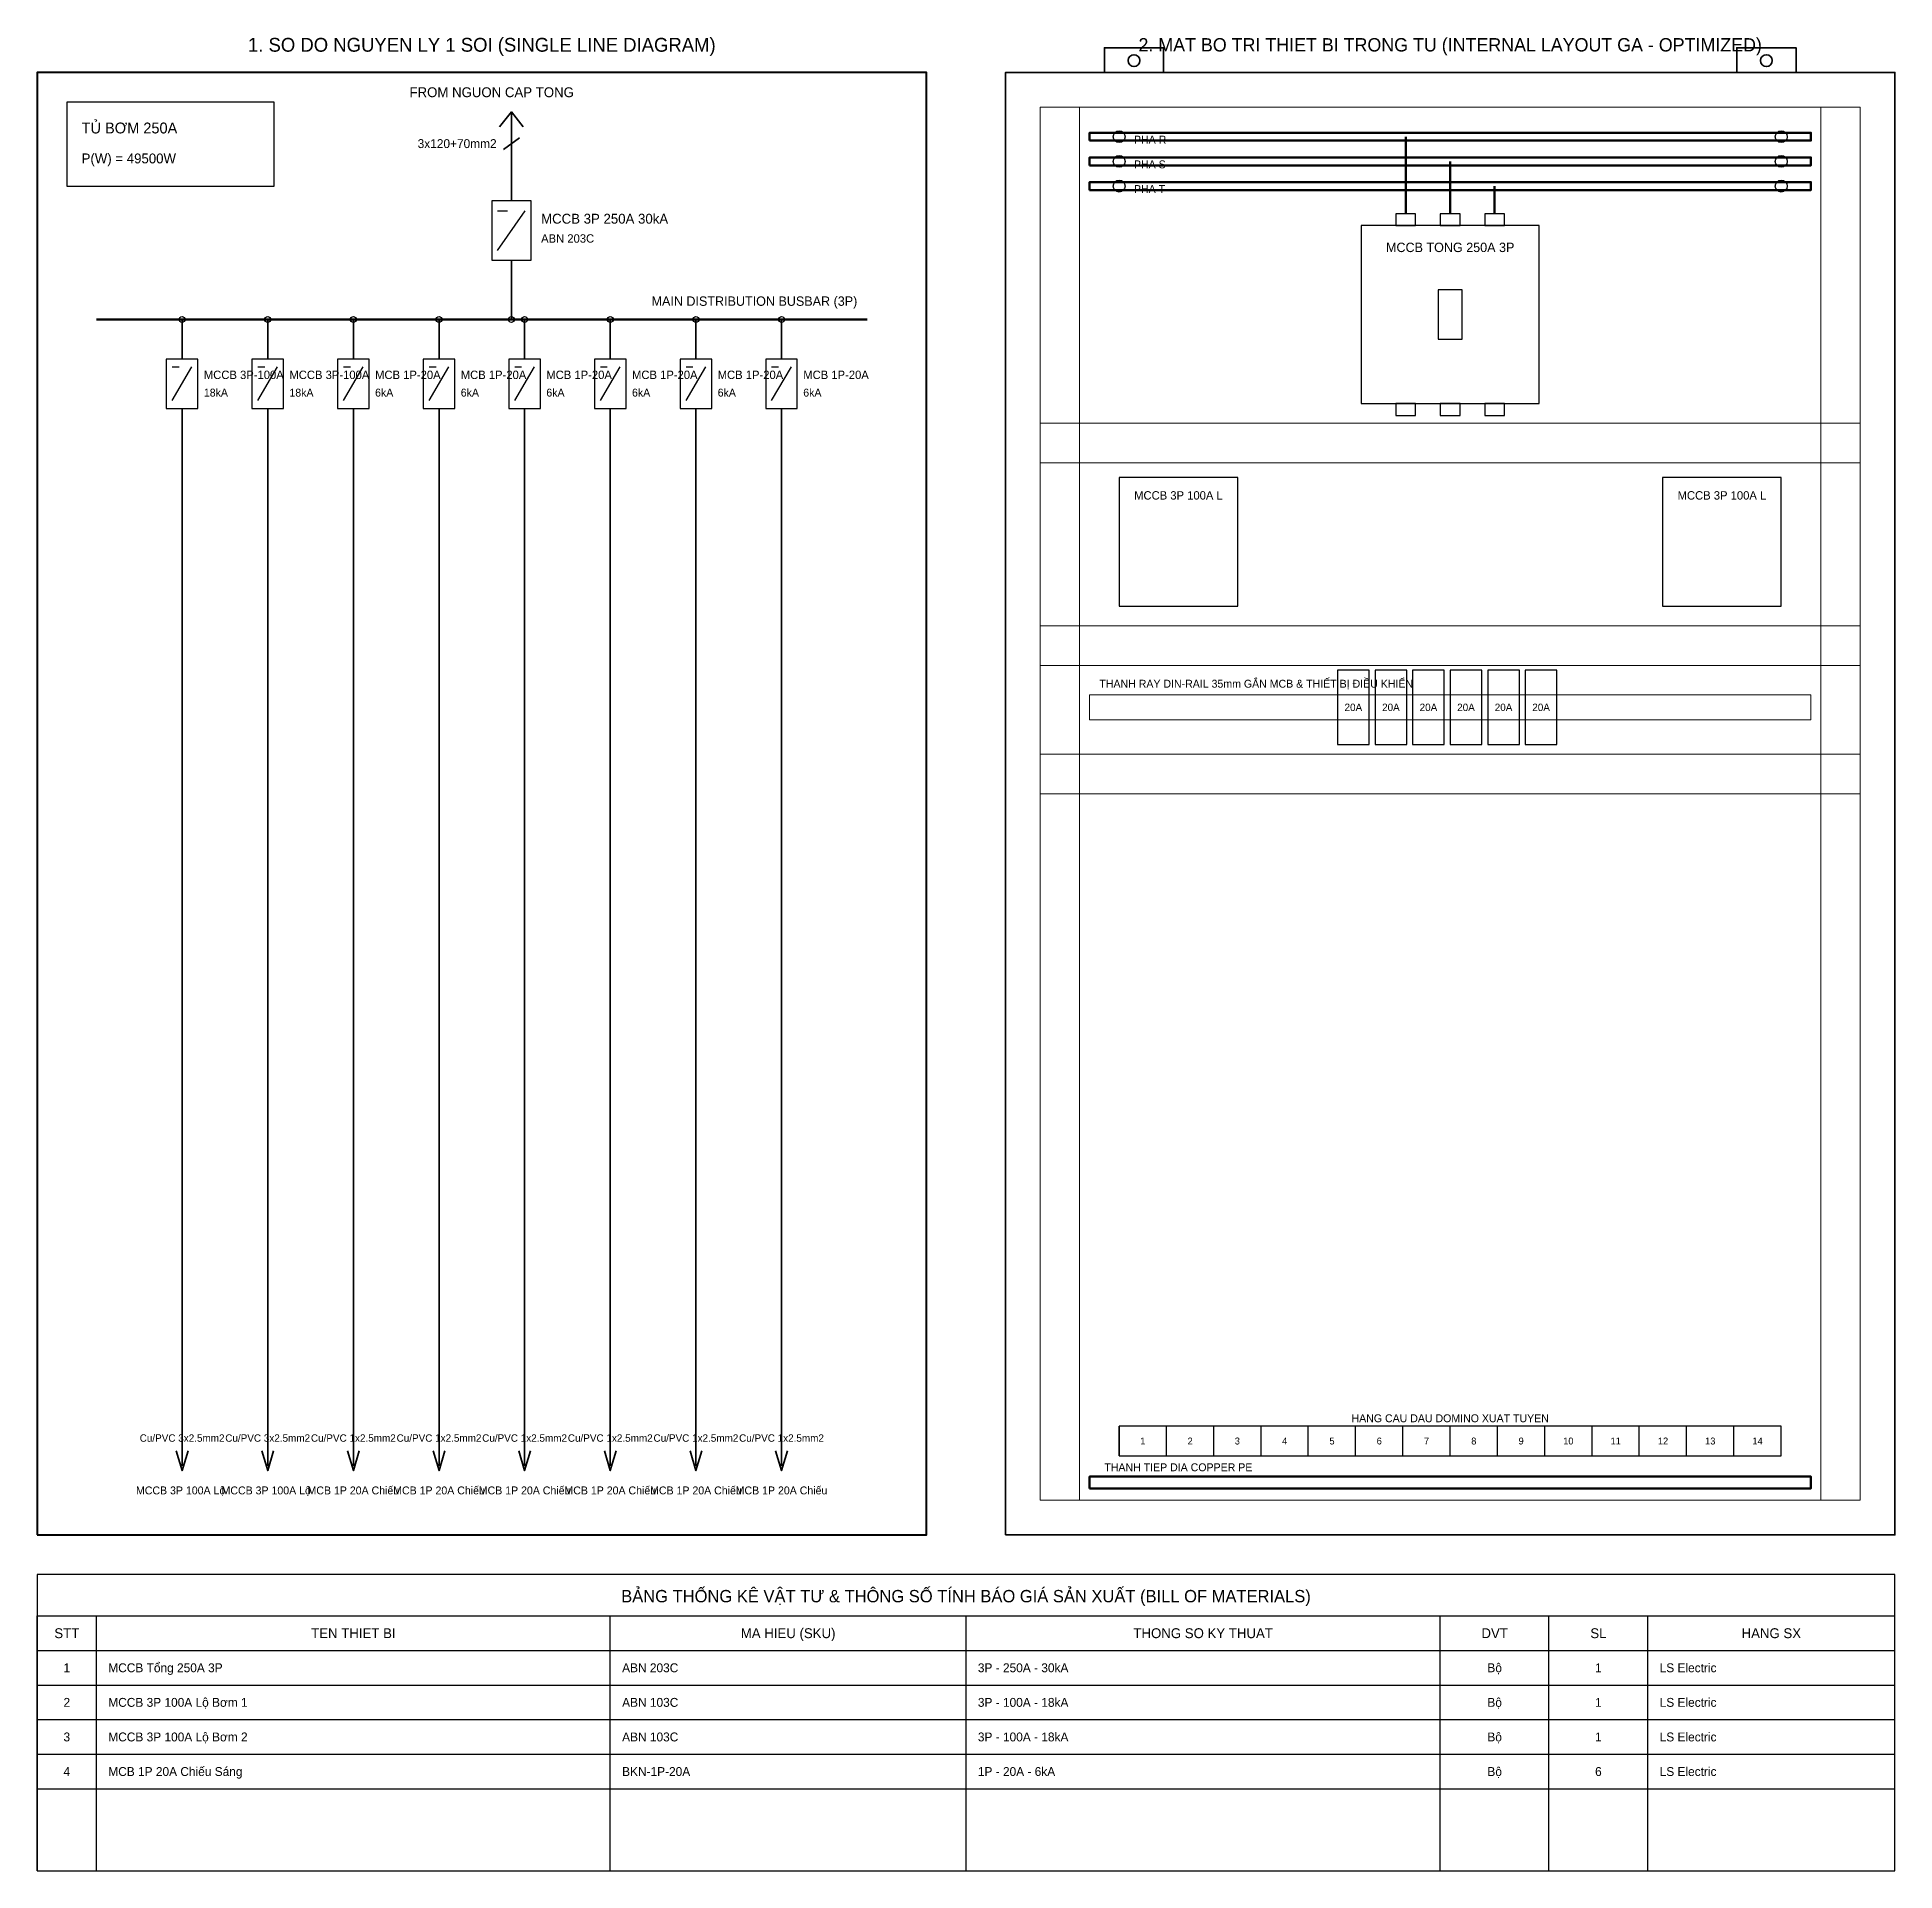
# Model space of a CAD drawing. Header units: metres. Extents: x 60 to 2940, y 40 to 1896.
# Drawn here: x 60 to 1940, y 40 to 1896 of the extents above; entities that cross this region are included whole.
import ezdxf
from ezdxf.enums import TextEntityAlignment as Align

# ---------------------------------------------------------------- set-up
doc = ezdxf.new("R2010")
doc.units = ezdxf.units.M
for name, color, linetype, lineweight in [('0_BORDER', 5, 'Continuous', 40), ('0_BUSBAR_MAIN', 1, 'Continuous', 50), ('0_DEVICES', 7, 'Continuous', 25), ('0_DUCTS', 8, 'Continuous', 15), ('0_FRAME', 6, 'Continuous', 35), ('0_PLATE', 4, 'Continuous', 20), ('0_SLD_POWER', 3, 'Continuous', 35), ('0_TABLE', 4, 'Continuous', 25), ('0_TEXT', 7, 'Continuous', 18), ('0_TEXT_TITLE', 3, 'Continuous', 30)]:
    doc.layers.add(name, color=color, linetype=linetype, lineweight=lineweight)

msp = doc.modelspace()

# ---------------------------------------------------------------- texts
at = {"layer": '0_TEXT'}
msp.add_text('FROM NGUON CAP TONG', height=10, dxfattribs=at).set_placement((520, 1832), align=Align.BOTTOM_CENTER)
msp.add_text('3x120+70mm2', height=9, dxfattribs=at).set_placement((525, 1788), align=Align.MIDDLE_RIGHT)
for s, height, p in [('PHA R', 8, (1170, 1792)), ('PHA S', 8, (1170, 1767)), ('PHA T', 8, (1170, 1742)), ('ABN 203C', 8.5, (570, 1692)), ('18kA', 8, (228.7, 1536)), ('18kA', 8, (315.3, 1536)), ('6kA', 8, (402, 1536)), ('6kA', 8, (488.7, 1536)), ('6kA', 8, (575.3, 1536)), ('6kA', 8, (662, 1536)), ('6kA', 8, (748.7, 1536)), ('6kA', 8, (835.3, 1536)), ('MCCB Tổng 250A 3P', 9, (132, 245.5)), ('ABN 203C', 9, (652, 245.5)), ('3P - 250A - 30kA', 9, (1012, 245.5)), ('LS Electric', 9, (1702, 245.5)), ('MCCB 3P 100A Lộ Bơm 1', 9, (132, 210.5)), ('ABN 103C', 9, (652, 210.5)), ('3P - 100A - 18kA', 9, (1012, 210.5)), ('LS Electric', 9, (1702, 210.5)), ('MCCB 3P 100A Lộ Bơm 2', 9, (132, 175.5)), ('ABN 103C', 9, (652, 175.5)), ('3P - 100A - 18kA', 9, (1012, 175.5)), ('LS Electric', 9, (1702, 175.5)), ('MCB 1P 20A Chiếu Sáng', 9, (132, 140.5)), ('BKN-1P-20A', 9, (652, 140.5)), ('1P - 20A - 6kA', 9, (1012, 140.5)), ('LS Electric', 9, (1702, 140.5))]:
    msp.add_text(s, height=height, dxfattribs=at).set_placement(p, align=Align.MIDDLE_LEFT)
for s, height, p in [('P(W) = 49500W', 10, (105, 1765)), ('THANH RAY DIN-RAIL 35mm GẮN MCB & THIẾT BỊ ĐIỀU KHIỂN', 8, (1135, 1235)), ('THANH TIEP DIA COPPER PE', 8, (1140, 442))]:
    msp.add_text(s, height=height, dxfattribs=at).set_placement(p, align=Align.BOTTOM_LEFT)
for s, height, p in [('MCCB 3P 100A L', 8.5, (1215, 1432)), ('MCCB 3P 100A L', 8.5, (1765, 1432)), ('20A', 7.5, (1392, 1217.5)), ('20A', 7.5, (1430, 1217.5)), ('20A', 7.5, (1468, 1217.5)), ('20A', 7.5, (1506, 1217.5)), ('20A', 7.5, (1544, 1217.5)), ('20A', 7.5, (1582, 1217.5)), ('HANG CAU DAU DOMINO XUAT TUYEN', 8, (1490, 498)), ('Cu/PVC 3x2.5mm2', 7.5, (206.7, 478)), ('Cu/PVC 3x2.5mm2', 7.5, (293.3, 478)), ('Cu/PVC 1x2.5mm2', 7.5, (380, 478)), ('Cu/PVC 1x2.5mm2', 7.5, (466.7, 478)), ('Cu/PVC 1x2.5mm2', 7.5, (553.3, 478)), ('Cu/PVC 1x2.5mm2', 7.5, (640, 478)), ('Cu/PVC 1x2.5mm2', 7.5, (726.7, 478)), ('Cu/PVC 1x2.5mm2', 7.5, (813.3, 478)), ('1', 7, (1178.9, 475)), ('2', 7, (1226.8, 475)), ('3', 7, (1274.6, 475)), ('4', 7, (1322.5, 475)), ('5', 7, (1370.4, 475)), ('6', 7, (1418.2, 475)), ('7', 7, (1466.1, 475)), ('8', 7, (1513.9, 475)), ('9', 7, (1561.8, 475)), ('10', 7, (1609.6, 475)), ('11', 7, (1657.5, 475)), ('12', 7, (1705.4, 475)), ('13', 7, (1753.2, 475)), ('14', 7, (1801.1, 475)), ('MCCB 3P 100A Lộ ', 8, (206.7, 425)), ('MCCB 3P 100A Lộ ', 8, (293.3, 425)), ('MCB 1P 20A Chiếu', 8, (380, 425)), ('MCB 1P 20A Chiếu', 8, (466.7, 425)), ('MCB 1P 20A Chiếu', 8, (553.3, 425)), ('MCB 1P 20A Chiếu', 8, (640, 425)), ('MCB 1P 20A Chiếu', 8, (726.7, 425)), ('MCB 1P 20A Chiếu', 8, (813.3, 425)), ('1', 9, (90, 245.5)), ('Bộ', 9, (1535, 245.5)), ('1', 9, (1640, 245.5)), ('2', 9, (90, 210.5)), ('Bộ', 9, (1535, 210.5)), ('1', 9, (1640, 210.5)), ('3', 9, (90, 175.5)), ('Bộ', 9, (1535, 175.5)), ('1', 9, (1640, 175.5)), ('4', 9, (90, 140.5)), ('Bộ', 9, (1535, 140.5)), ('6', 9, (1640, 140.5))]:
    msp.add_text(s, height=height, dxfattribs=at).set_placement(p, align=Align.MIDDLE_CENTER)
at = {"layer": '0_TEXT_TITLE'}
for s, height, p in [('1. SO DO NGUYEN LY 1 SOI (SINGLE LINE DIAGRAM)', 14, (510, 1888)), ('2. MAT BO TRI THIET BI TRONG TU (INTERNAL LAYOUT GA - OPTIMIZED)', 13.5, (1490, 1888)), ('MCCB TONG 250A 3P', 9.5, (1490, 1683)), ('BẢNG THỐNG KÊ VẬT TƯ & THÔNG SỐ TÍNH BÁO GIÁ SẢN XUẤT (BILL OF MATERIALS)', 12.5, (1000, 318)), ('STT', 10, (90, 280.5)), ('TEN THIET BI', 10, (380, 280.5)), ('MA HIEU (SKU)', 10, (820, 280.5)), ('THONG SO KY THUAT', 10, (1240, 280.5)), ('DVT', 10, (1535, 280.5)), ('SL', 10, (1640, 280.5)), ('HANG SX', 10, (1815, 280.5))]:
    msp.add_text(s, height=height, dxfattribs=at).set_placement(p, align=Align.MIDDLE_CENTER)
msp.add_text('TỦ BƠM 250A', height=11, dxfattribs=at).set_placement((105, 1795), align=Align.BOTTOM_LEFT)
for s, height, p in [('MCCB 3P 250A 30kA', 10, (570, 1712)), ('MCCB 3P-100A', 8.5, (228.7, 1554)), ('MCCB 3P-100A', 8.5, (315.3, 1554)), ('MCB 1P-20A', 8.5, (402, 1554)), ('MCB 1P-20A', 8.5, (488.7, 1554)), ('MCB 1P-20A', 8.5, (575.3, 1554)), ('MCB 1P-20A', 8.5, (662, 1554)), ('MCB 1P-20A', 8.5, (748.7, 1554)), ('MCB 1P-20A', 8.5, (835.3, 1554))]:
    msp.add_text(s, height=height, dxfattribs=at).set_placement(p, align=Align.MIDDLE_LEFT)
msp.add_text('MAIN DISTRIBUTION BUSBAR (3P)', height=9.5, dxfattribs=at).set_placement((890, 1621), align=Align.BOTTOM_RIGHT)

# ---------------------------------------------------------------- linework, layer by layer
at = {"layer": '0_BORDER'}
msp.add_lwpolyline([(60, 380), (960, 380), (960, 1860), (60, 1860), (60, 380)], close=True, dxfattribs=at)
at = {"layer": '0_BUSBAR_MAIN', "color": 1}
msp.add_line((1445, 1717), (1445, 1795), dxfattribs=at)
at = {"layer": '0_BUSBAR_MAIN', "color": 2}
msp.add_line((1490, 1717), (1490, 1770), dxfattribs=at)
at = {"layer": '0_BUSBAR_MAIN', "color": 3}
msp.add_line((1535, 1717), (1535, 1745), dxfattribs=at)
at = {"layer": '0_BUSBAR_MAIN'}
msp.add_line((120, 1610), (900, 1610), dxfattribs=at)
at = {"layer": '0_BUSBAR_MAIN', "color": 1}
msp.add_lwpolyline([(1125, 1791), (1855, 1791), (1855, 1799), (1125, 1799), (1125, 1791)], close=True, dxfattribs=at)
at = {"layer": '0_BUSBAR_MAIN', "color": 2}
msp.add_lwpolyline([(1125, 1766), (1855, 1766), (1855, 1774), (1125, 1774), (1125, 1766)], close=True, dxfattribs=at)
at = {"layer": '0_BUSBAR_MAIN', "color": 5}
msp.add_lwpolyline([(1125, 1741), (1855, 1741), (1855, 1749), (1125, 1749), (1125, 1741)], close=True, dxfattribs=at)
at = {"layer": '0_BUSBAR_MAIN', "color": 3}
msp.add_lwpolyline([(1125, 427), (1855, 427), (1855, 439), (1125, 439), (1125, 427)], close=True, dxfattribs=at)
at = {"layer": '0_DEVICES'}
for p, q in [((526, 1680), (554, 1720)), ((526, 1720), (536, 1720)), ((196.7, 1528), (216.7, 1562)), ((196.7, 1562), (203.7, 1562)), ((283.3, 1528), (303.3, 1562)), ((283.3, 1562), (290.3, 1562)), ((370, 1528), (390, 1562)), ((370, 1562), (377, 1562)), ((456.7, 1528), (476.7, 1562)), ((456.7, 1562), (463.7, 1562)), ((543.3, 1528), (563.3, 1562)), ((543.3, 1562), (550.3, 1562)), ((630, 1528), (650, 1562)), ((630, 1562), (637, 1562)), ((716.7, 1528), (736.7, 1562)), ((716.7, 1562), (723.7, 1562)), ((803.3, 1528), (823.3, 1562)), ((803.3, 1562), (810.3, 1562)), ((1155, 460), (1155, 490)), ((1202.9, 460), (1202.9, 490)), ((1250.7, 460), (1250.7, 490)), ((1298.6, 460), (1298.6, 490)), ((1346.4, 460), (1346.4, 490)), ((1394.3, 460), (1394.3, 490)), ((1442.1, 460), (1442.1, 490)), ((1490, 460), (1490, 490)), ((1537.9, 460), (1537.9, 490)), ((1585.7, 460), (1585.7, 490)), ((1633.6, 460), (1633.6, 490)), ((1681.4, 460), (1681.4, 490)), ((1729.3, 460), (1729.3, 490)), ((1777.1, 460), (1777.1, 490))]:
    msp.add_line(p, q, dxfattribs=at)
for points in [[(90, 1745), (300, 1745), (300, 1830), (90, 1830), (90, 1745)], [(520, 1670), (560, 1670), (560, 1730), (520, 1730), (520, 1670)], [(1435, 1705), (1455, 1705), (1455, 1717), (1435, 1717), (1435, 1705)], [(1480, 1705), (1500, 1705), (1500, 1717), (1480, 1717), (1480, 1705)], [(1525, 1705), (1545, 1705), (1545, 1717), (1525, 1717), (1525, 1705)], [(1400, 1525), (1580, 1525), (1580, 1705), (1400, 1705), (1400, 1525)], [(1478, 1590), (1502, 1590), (1502, 1640), (1478, 1640), (1478, 1590)], [(190.7, 1520), (222.7, 1520), (222.7, 1570), (190.7, 1570), (190.7, 1520)], [(277.3, 1520), (309.3, 1520), (309.3, 1570), (277.3, 1570), (277.3, 1520)], [(364, 1520), (396, 1520), (396, 1570), (364, 1570), (364, 1520)], [(450.7, 1520), (482.7, 1520), (482.7, 1570), (450.7, 1570), (450.7, 1520)], [(537.3, 1520), (569.3, 1520), (569.3, 1570), (537.3, 1570), (537.3, 1520)], [(624, 1520), (656, 1520), (656, 1570), (624, 1570), (624, 1520)], [(710.7, 1520), (742.7, 1520), (742.7, 1570), (710.7, 1570), (710.7, 1520)], [(797.3, 1520), (829.3, 1520), (829.3, 1570), (797.3, 1570), (797.3, 1520)], [(1435, 1513), (1455, 1513), (1455, 1525), (1435, 1525), (1435, 1513)], [(1480, 1513), (1500, 1513), (1500, 1525), (1480, 1525), (1480, 1513)], [(1525, 1513), (1545, 1513), (1545, 1525), (1525, 1525), (1525, 1513)], [(1155, 1320), (1275, 1320), (1275, 1450), (1155, 1450), (1155, 1320)], [(1705, 1320), (1825, 1320), (1825, 1450), (1705, 1450), (1705, 1320)], [(1376, 1180), (1408, 1180), (1408, 1255), (1376, 1255), (1376, 1180)], [(1414, 1180), (1446, 1180), (1446, 1255), (1414, 1255), (1414, 1180)], [(1452, 1180), (1484, 1180), (1484, 1255), (1452, 1255), (1452, 1180)], [(1490, 1180), (1522, 1180), (1522, 1255), (1490, 1255), (1490, 1180)], [(1528, 1180), (1560, 1180), (1560, 1255), (1528, 1255), (1528, 1180)], [(1566, 1180), (1598, 1180), (1598, 1255), (1566, 1255), (1566, 1180)], [(1155, 460), (1825, 460), (1825, 490), (1155, 490), (1155, 460)]]:
    msp.add_lwpolyline(points, close=True, dxfattribs=at)
at = {"layer": '0_DEVICES', "color": 1}
for centre in [(1155, 1795), (1825, 1795), (1155, 1770), (1825, 1770), (1155, 1745), (1825, 1745)]:
    msp.add_circle(centre, 6, dxfattribs=at)
at = {"layer": '0_DEVICES'}
for centre in [(206.7, 1610), (293.3, 1610), (380, 1610), (466.7, 1610), (540, 1610), (553.3, 1610), (640, 1610), (726.7, 1610), (813.3, 1610)]:
    msp.add_circle(centre, 3, dxfattribs=at)
at = {"layer": '0_DUCTS'}
for points in [[(1075, 415), (1115, 415), (1115, 1825), (1075, 1825), (1075, 415)], [(1865, 415), (1905, 415), (1905, 1825), (1865, 1825), (1865, 415)], [(1075, 1465), (1905, 1465), (1905, 1505), (1075, 1505), (1075, 1465)], [(1075, 1260), (1905, 1260), (1905, 1300), (1075, 1300), (1075, 1260)], [(1075, 1130), (1905, 1130), (1905, 1170), (1075, 1170), (1075, 1130)]]:
    msp.add_lwpolyline(points, close=True, dxfattribs=at)
at = {"layer": '0_FRAME'}
for points in [[(1140, 1860), (1200, 1860), (1200, 1885), (1140, 1885), (1140, 1860)], [(1780, 1860), (1840, 1860), (1840, 1885), (1780, 1885), (1780, 1860)], [(1040, 380), (1940, 380), (1940, 1860), (1040, 1860), (1040, 380)]]:
    msp.add_lwpolyline(points, close=True, dxfattribs=at)
for centre in [(1170, 1872), (1810, 1872)]:
    msp.add_circle(centre, 6, dxfattribs=at)
at = {"layer": '0_PLATE'}
for points in [[(1075, 415), (1905, 415), (1905, 1825), (1075, 1825), (1075, 415)], [(1125, 1205), (1855, 1205), (1855, 1230), (1125, 1230), (1125, 1205)]]:
    msp.add_lwpolyline(points, close=True, dxfattribs=at)
at = {"layer": '0_SLD_POWER'}
for p, q in [((540, 1820), (540, 1755)), ((532, 1782), (548, 1794)), ((540, 1755), (540, 1730)), ((540, 1670), (540, 1610)), ((206.7, 1610), (206.7, 1570)), ((293.3, 1610), (293.3, 1570)), ((380, 1610), (380, 1570)), ((466.7, 1610), (466.7, 1570)), ((553.3, 1610), (553.3, 1570)), ((640, 1610), (640, 1570)), ((726.7, 1610), (726.7, 1570)), ((813.3, 1610), (813.3, 1570)), ((206.7, 1520), (206.7, 450)), ((293.3, 1520), (293.3, 450)), ((380, 1520), (380, 450)), ((466.7, 1520), (466.7, 450)), ((553.3, 1520), (553.3, 450)), ((640, 1520), (640, 450)), ((726.7, 1520), (726.7, 450)), ((813.3, 1520), (813.3, 450))]:
    msp.add_line(p, q, dxfattribs=at)
for points in [[(528, 1805), (540, 1820), (552, 1805)], [(200.7, 465), (206.7, 445), (212.7, 465)], [(287.3, 465), (293.3, 445), (299.3, 465)], [(374, 465), (380, 445), (386, 465)], [(460.7, 465), (466.7, 445), (472.7, 465)], [(547.3, 465), (553.3, 445), (559.3, 465)], [(634, 465), (640, 445), (646, 465)], [(720.7, 465), (726.7, 445), (732.7, 465)], [(807.3, 465), (813.3, 445), (819.3, 465)]]:
    msp.add_lwpolyline(points, dxfattribs=at)
at = {"layer": '0_TABLE'}
for p, q in [((60, 298), (1940, 298)), ((60, 40), (60, 298)), ((120, 40), (120, 298)), ((640, 40), (640, 298)), ((1000, 40), (1000, 298)), ((1480, 40), (1480, 298)), ((1590, 40), (1590, 298)), ((1690, 40), (1690, 298)), ((60, 263), (1940, 263)), ((60, 228), (1940, 228)), ((60, 193), (1940, 193)), ((60, 158), (1940, 158)), ((60, 123), (1940, 123))]:
    msp.add_line(p, q, dxfattribs=at)
msp.add_lwpolyline([(60, 40), (1940, 40), (1940, 340), (60, 340), (60, 40)], close=True, dxfattribs=at)

msp.set_redraw_order([(e.dxf.handle, doc.entitydb.next_handle()) for e in msp.query("TEXT MTEXT ATTDEF DIMENSION ARC_DIMENSION")])  # texts and dimensions are drawn at this point

doc.saveas('drawing.dxf')
